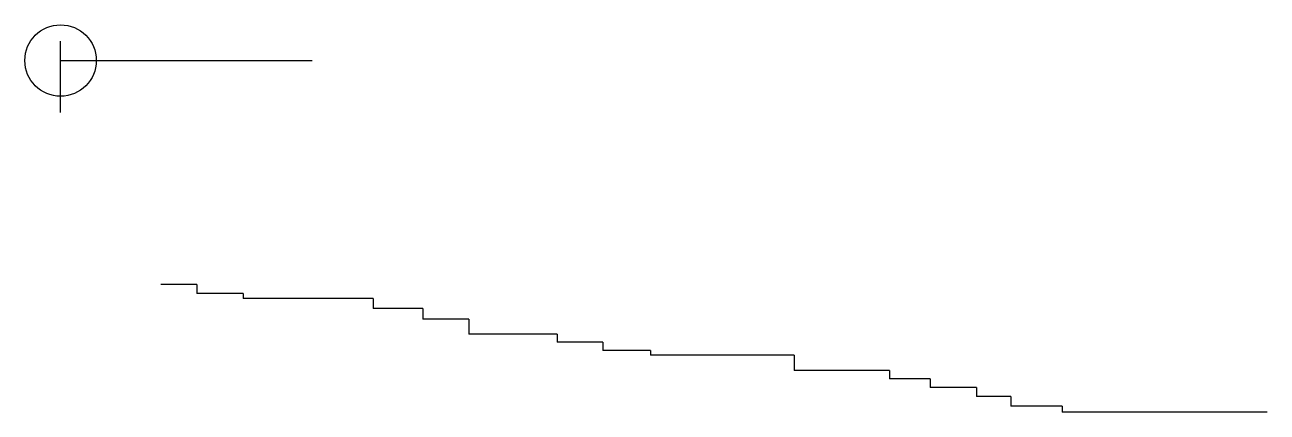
# Model space of a CAD drawing. Header units: millimetres. Extents: x -26249 to 60250, y -21218 to 23336.
# Drawn here: x 13867 to 20667, y 19364 to 21487 of the extents above; entities that cross this region are included whole.
import ezdxf

# ---------------------------------------------------------------- set-up
doc = ezdxf.new("R2010")
doc.units = ezdxf.units.MM
doc.layers.add('01_poch_BN', color=9, linetype='Continuous')

msp = doc.modelspace()

# ---------------------------------------------------------------- linework, layer by layer
for p, q in [((14062.341, 21006.715), (14062.341, 21397.216)), ((14062.341, 21291.088, 0), (15440.43, 21291.088, 0))]:
    msp.add_line(p, q)
at = {"color": 5, "flags": 128}
for points, elevation in [([(14808.46, 20063.888), (14610.79, 20063.888)], 517158665.099), ([(14808.46, 20063.888), (14808.46, 20014.788)], 517158665.099), ([(15061.394, 20014.788), (14808.46, 20014.788)], 517158665.099), ([(15061.394, 20014.788), (15061.394, 19987.088)], 517158665.099), ([(15773.498, 19987.088), (15061.394, 19987.088)], 517158665.099), ([(15773.498, 19987.088), (15773.498, 19932.088)], 517158665.099), ([(16045.011, 19932.088), (15773.498, 19932.088)], 517158665.099), ([(16045.011, 19932.088), (16045.011, 19874.588)], 517158665.099), ([(16297.537, 19874.588), (16045.011, 19874.588)], 517158665.099), ([(16297.537, 19874.588), (16297.537, 19791.388)], 517158665.099), ([(16780.931, 19791.388), (16297.537, 19791.388)], 517158665.099), ([(16780.931, 19791.388), (16780.931, 19747.388)], 517158665.099), ([(17029.798, 19747.388), (16780.931, 19747.388)], 517158665.099), ([(17029.798, 19747.388), (17029.798, 19701.088)], 517158665.099), ([(17291.988, 19701.088), (17029.798, 19701.088)], 517158665.099), ([(17291.988, 19701.088), (17291.988, 19675.888)], 517158665.099), ([(18077.763, 19675.888), (17291.988, 19675.888)], 517158665.099), ([(18077.763, 19675.888), (18077.763, 19592.488)], 517158665.099), ([(18599.14, 19592.488), (18077.763, 19592.488)], 517158665.099), ([(18599.14, 19592.488), (18599.14, 19547.488)], 517158665.099), ([(18822.125, 19547.488), (18599.14, 19547.488)], -9.389), ([(18822.125, 19547.488), (18822.125, 19499.088)], -9.37), ([(19075.723, 19499.088), (18822.125, 19499.088)], -9.26), ([(19075.723, 19499.088), (19075.723, 19450.688)], -9.26), ([(19264.703, 19450.688), (19075.723, 19450.688)], -10.4), ([(19264.703, 19450.688), (19264.703, 19396.688)], -10.4), ([(19544.965, 19396.688), (19264.703, 19396.688)], 517158665.099), ([(19544.965, 19396.688), (19544.965, 19363.988)], 517158665.099), ([(20667.155, 19363.988), (19544.965, 19363.988)], -11.068)]:
    msp.add_lwpolyline(points, dxfattribs=dict(at, elevation=elevation))
at = {"layer": '01_poch_BN'}
msp.add_circle((14062.341, 21291.088), 195.614, dxfattribs=at)

doc.saveas('drawing.dxf')
